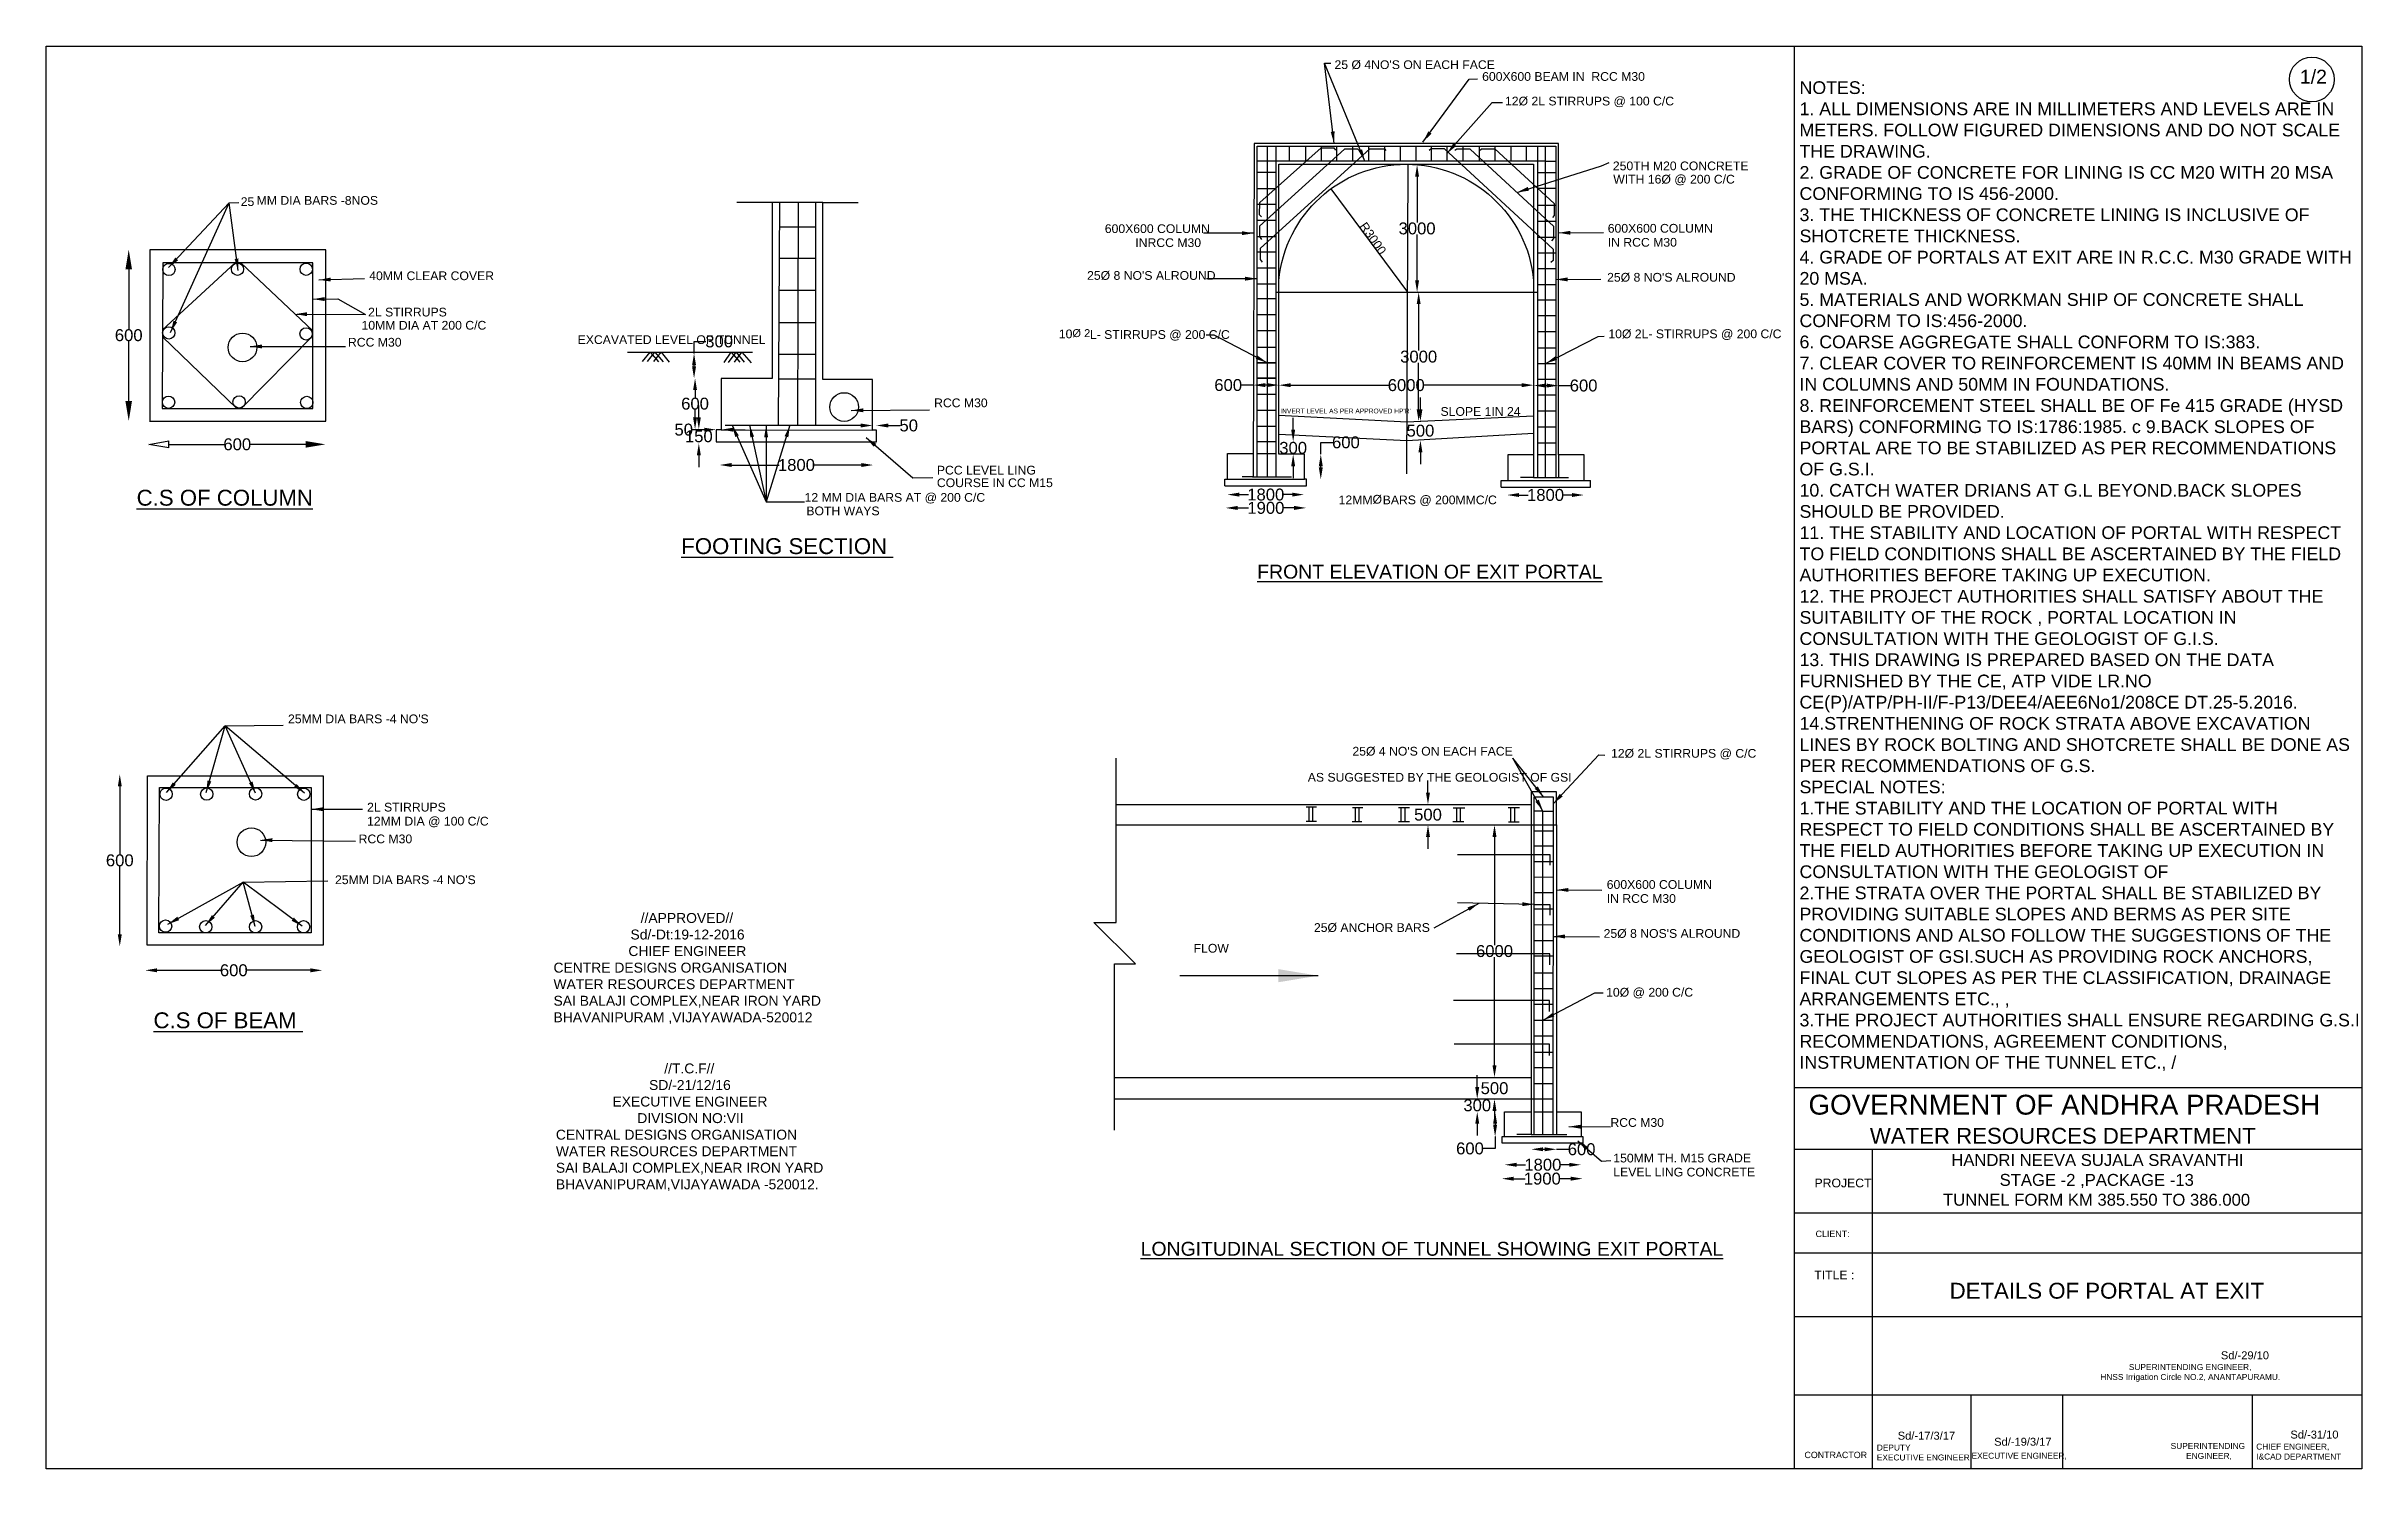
# Model space of a CAD drawing. Header units: millimetres. Extents: x 5124 to 3340331, y 2311 to 45925686.
# Drawn here: x 3334501 to 3340331, y 45922105 to 45925686 of the extents above; entities outside this region: 2.
import ezdxf

# ---------------------------------------------------------------- set-up
doc = ezdxf.new("R2010")
doc.units = ezdxf.units.MM
doc.header["$MEASUREMENT"] = 0
for name, color, linetype in [('DIMENSION', 7, 'Continuous'), ('DRAWING', 2, 'Continuous'), ('TEXT', 7, 'Continuous')]:
    doc.layers.add(name, color=color, linetype=linetype)
doc.styles.get("Standard").update_dxf_attribs({"font": 'arial.ttf', "height": 30})
doc.dimstyles.get("Standard").update_dxf_attribs({"dimtxt": 200, "dimasz": 110, "dimexe": 0.18, "dimexo": 0.0625, "dimgap": 0.09, "dimtad": 0, "dimtih": 1, "dimtoh": 1, "dimdec": 0, "dimzin": 0, "dimdsep": 46, "dimtxsty": 'Standard', "dimblk": 'OBLIQUE', "dimcen": 0.09, "dimse1": 1, "dimse2": 1, "dimadec": 0, "dimazin": 0, "dimtfac": 1, "dimtdec": 0, "dimtofl": 0, "dimtmove": 0, "dimatfit": 3, "dimfxl": 1, "dimtolj": 1, "dimtzin": 0, "dimarcsym": 0})

msp = doc.modelspace()

# ---------------------------------------------------------------- texts
at = {"layer": 'DIMENSION', "color": 0}
for s, height, p in [('PROJECT', 22, (3338953.3, 45922813.2)), ('CLIENT:', 16, (3338955.9, 45922688.1)), ('TITLE : ', 22, (3338952.7, 45922581.4)), ('CONTRACTOR', 16, (3338927.9, 45922131.6))]:
    msp.add_text(s, height=height, dxfattribs=at).set_placement(p)
at = {"layer": 'DIMENSION', "color": 0, "attachment_point": 1}
for s, insert, char_height, width in [('\\pi35.523;{\\H2.2727x;GOVERNMENT OF ANDHRA PRADESH } \\P\\pi190.09;{\\H1.8182x;WATER RESOURCES DEPARTMENT}', (3338902.5, 45923046.3), 22, 1350.157), ('\\pi224.59;HANDRI NEEVA SUJALA SRAVANTHI  \\P\\pi346.33;STAGE -2 ,PACKAGE -13 \\P\\pi203.83;TUNNEL FORM KM 385.550 TO 386.000', (3339073, 45922897), 30, 1177.976), ('DETAILS OF PORTAL AT EXIT', (3339293.5, 45922573), 40, 1397.745)]:
    msp.add_mtext(s, dxfattribs=dict(at, insert=insert, char_height=char_height, width=width))
at = {"layer": 'DRAWING', "color": 0}
for s, p in [('Sd/-29/10', (3339976.5, 45922380.4)), ('Sd/-17/3/17', (3339162.8, 45922178)), ('Sd/-19/3/17', (3339405.6, 45922162.8)), ('Sd/-31/10', (3340151.5, 45922180.9))]:
    msp.add_text(s, height=20, dxfattribs=at).set_placement(p)
at = {"layer": 'DRAWING', "color": 0, "attachment_point": 1}
for s, insert, char_height, width in [('NOTES:  \\P1. ALL DIMENSIONS ARE IN MILLIMETERS AND LEVELS ARE IN METERS. FOLLOW FIGURED DIMENSIONS AND DO NOT SCALE THE DRAWING. \\P2. GRADE OF CONCRETE FOR LINING IS CC M20 WITH 20 MSA CONFORMING TO IS 456-2000. \\P3. THE THICKNESS OF CONCRETE LINING IS INCLUSIVE OF SHOTCRETE THICKNESS. \\P4. GRADE OF PORTALS AT EXIT ARE IN R.C.C. M30 GRADE WITH 20 MSA. \\P5. MATERIALS AND WORKMAN SHIP OF CONCRETE SHALL CONFORM TO IS:456-2000.\\P6. COARSE AGGREGATE SHALL CONFORM TO IS:383. \\P7. CLEAR COVER TO REINFORCEMENT IS 40MM IN BEAMS AND IN COLUMNS AND 50MM IN FOUNDATIONS. \\P8. REINFORCEMENT STEEL SHALL BE OF Fe 415 GRADE (HYSD BARS) CONFORMING TO IS:1786:1985. c 9.BACK SLOPES OF PORTAL ARE TO BE STABILIZED AS PER RECOMMENDATIONS OF G.S.I.\\P10. CATCH WATER DRIANS AT G.L BEYOND.BACK SLOPES SHOULD BE PROVIDED. \\P11. THE STABILITY AND LOCATION OF PORTAL WITH RESPECT TO FIELD CONDITIONS SHALL BE ASCERTAINED BY THE FIELD AUTHORITIES BEFORE TAKING UP EXECUTION. \\P12. THE PROJECT AUTHORITIES SHALL SATISFY ABOUT THE SUITABILITY OF THE ROCK , PORTAL LOCATION IN CONSULTATION WITH THE GEOLOGIST OF G.I.S. \\P13. THIS DRAWING IS PREPARED BASED ON THE DATA FURNISHED BY THE CE, ATP VIDE LR.NO CE(P)/ATP/PH-II/F-P13/DEE4/AEE6No1/208CE DT.25-5.2016. \\P14.STRENTHENING OF ROCK STRATA ABOVE EXCAVATION LINES BY ROCK BOLTING AND SHOTCRETE SHALL BE DONE AS PER RECOMMENDATIONS OF G.S. \\PSPECIAL NOTES:  \\P1.THE STABILITY AND THE LOCATION OF PORTAL WITH RESPECT TO FIELD CONDITIONS SHALL BE ASCERTAINED BY THE FIELD AUTHORITIES BEFORE TAKING UP EXECUTION IN CONSULTATION WITH THE GEOLOGIST OF \\P2.THE STRATA OVER THE PORTAL SHALL BE STABILIZED BY PROVIDING SUITABLE SLOPES AND BERMS AS PER SITE CONDITIONS AND ALSO FOLLOW THE SUGGESTIONS OF THE GEOLOGIST OF GSI.SUCH AS PROVIDING ROCK ANCHORS, FINAL CUT SLOPES AS PER THE CLASSIFICATION, DRAINAGE ARRANGEMENTS ETC., , \\P3.THE PROJECT AUTHORITIES SHALL ENSURE REGARDING G.S.I RECOMMENDATIONS, AGREEMENT CONDITIONS, INSTRUMENTATION OF THE TUNNEL ETC., / ', (3338915.5, 45925597.5), 32, 1417.6), ('\\pi219.47;//APPROVED// \\P\\pi193.84;Sd/-Dt:19-12-2016 \\P\\pi188.56;CHIEF ENGINEER \\P\\pi0;CENTRE DESIGNS ORGANISATION WATER RESOURCES DEPARTMENT \\PSAI BALAJI COMPLEX,NEAR IRON YARD BHAVANIPURAM ,VIJAYAWADA-520012', (3335778.1, 45923503.8), 25, 671.839), ('\\pi272.87;//T.C.F// \\P\\pi234.61;SD/-21/12/16 \\P\\pi142.49;EXECUTIVE ENGINEER  \\P\\pi204.93;DIVISION NO:VII \\P\\pi0;CENTRAL DESIGNS ORGANISATION  WATER RESOURCES DEPARTMENT  SAI BALAJI COMPLEX,NEAR IRON YARD BHAVANIPURAM,VIJAYAWADA -520012.', (3335784.1, 45923125), 25, 671.839), ('\\pi95.332;SUPERINTENDING ENGINEER, \\P\\pi23.478;HNSS Irrigation Circle NO.2, ANANTAPURAMU.', (3339649.4, 45922368.4), 15, 496.403), ('DEPUTY \\PEXECUTIVE ENGINEER ', (3339110.1, 45922165.7), 15, 233.929), ('\\pi0.54567;SUPERINTENDING\\P\\pi33.528; ENGINEER, ', (3339849.5, 45922169.7), 15, 186.289), ('CHIEF ENGINEER, \\PI&CAD DEPARTMENT', (3340065.5, 45922168.1), 15, 213.956), ('EXECUTIVE ENGINEER, ', (3339348.6, 45922145), 15, 238.155)]:
    msp.add_mtext(s, dxfattribs=dict(at, insert=insert, char_height=char_height, width=width))
at = {"layer": 'TEXT', "color": 0}
for s, height, p in [("25 Ø 4NO'S ON EACH FACE", 22, (3337744.6, 45925628.3)), ('600X600 BEAM IN  RCC M30', 22, (3338116.3, 45925598.6)), ('1/2', 35, (3340175.5, 45925591.5)), ('12Ø 2L STIRRUPS @ 100 C/C', 22, (3338173.9, 45925536.7)), ('WITH 16Ø @ 200 C/C', 22, (3338446.5, 45925340)), ('250TH M20 CONCRETE', 22, (3338445.5, 45925373.5)), ('25', 22, (3334990.5, 45925283.5)), (' MM DIA BARS -8NOS', 22, (3335022.1, 45925286.6)), ('600X600 COLUMN', 22, (3337166.2, 45925215.5)), ('         INRCC M30', 22, (3337166.2, 45925180.2)), ('600X600 COLUMN', 22, (3338432.6, 45925216.4)), ('IN RCC M30', 22, (3338432.6, 45925181.1)), ('40MM CLEAR COVER', 22, (3335314.1, 45925096.9)), ("25Ø 8 NO'S ALROUND", 22, (3337121.6, 45925097.7)), ("25Ø 8 NO'S ALROUND", 22, (3338431, 45925093.1)), ('2L STIRRUPS', 22, (3335311.3, 45925005.5)), ('10MM DIA AT 200 C/C', 22, (3335294.7, 45924972.3)), ('EXCAVATED LEVEL OF TUNNEL', 22, (3335838.9, 45924936.1)), ('10', 22, (3337050.5, 45924950.6)), ('Ø 2', 20, (3337084.6, 45924953.5)), ('L- STIRRUPS @ 200 C/C', 22, (3337128.7, 45924949)), ('10Ø 2L- STIRRUPS @ 200 C/C', 22, (3338434.2, 45924950.7)), ('RCC M30', 22, (3335260.6, 45924929.6)), ('RCC M30', 22, (3336736.4, 45924777)), ('SLOPE 1IN 24', 22, (3338011.6, 45924755.3)), ("INVERT LEVEL AS PER APPROVED HP'R'", 12, (3337608, 45924761.5)), ('PCC LEVEL LING', 22, (3336743.4, 45924607.6)), ('%%UC.S OF COLUMN', 40, (3334728.4, 45924529.2)), ('12 MM DIA BARS AT @ 200 C/C', 22, (3336410.3, 45924539)), ('COURSE IN CC M15', 22, (3336743.4, 45924575.9)), ('12MM   BARS @ 200MMC/C', 22, (3337755, 45924532.7)), ('Ø', 22, (3337840.4, 45924534.3)), ('BOTH WAYS', 22, (3336414.8, 45924505)), ('%%UFOOTING SECTION ', 40, (3336099.7, 45924407.3)), ('%%UFRONT ELEVATION OF EXIT PORTAL', 35, (3337550, 45924345.5)), ("25MM DIA BARS -4 NO'S", 22, (3335109.6, 45923981.5)), ("25Ø 4 NO'S ON EACH FACE", 22, (3337789.7, 45923900.1)), ('12Ø 2L STIRRUPS @ C/C', 22, (3338440.9, 45923894.7)), ('AS SUGGESTED BY THE GEOLOGIST OF GSI', 22, (3337677.3, 45923834.4)), ('2L STIRRUPS ', 22, (3335308.7, 45923759.3)), ('12MM DIA @ 100 C/C', 22, (3335308.7, 45923724)), ('RCC M30', 22, (3335287.4, 45923679.3)), ("25MM DIA BARS -4 NO'S", 22, (3335227.9, 45923576.5)), ('600X600 COLUMN', 22, (3338430.1, 45923564.6)), ('IN RCC M30', 22, (3338430.1, 45923529.3)), ('25Ø ANCHOR BARS', 22, (3337692.8, 45923456.2)), ("25Ø 8 NOS'S ALROUND", 22, (3338422.2, 45923441.3)), ('FLOW', 22, (3337389.9, 45923404.1)), ('10Ø @ 200 C/C', 22, (3338428.5, 45923293.3)), ('%%UC.S OF BEAM ', 40, (3334770.9, 45923213.7)), ('RCC M30', 22, (3338439.3, 45922965.4)), ('150MM TH. M15 GRADE', 22, (3338446.6, 45922875.9)), ('LEVEL LING CONCRETE', 22, (3338446.6, 45922840.6)), ('%%ULONGITUDINAL SECTION OF TUNNEL SHOWING EXIT PORTAL', 35, (3337256.5, 45922641))]:
    msp.add_text(s, height=height, dxfattribs=at).set_placement(p)
msp.add_text('R3000', height=22, rotation=305.05324, dxfattribs=at).set_placement((3337806.5, 45925232.9))

# ---------------------------------------------------------------- blocks, each defined once
blk = doc.blocks.new('_ClosedBlank')
at = {"color": 0, "linetype": 'ByBlock', "lineweight": -2}
for p, q in [((-1, 0.17), (0, 0)), ((-1, 0.17), (-1, -0.17)), ((0, 0), (-1, -0.17))]:
    blk.add_line(p, q, dxfattribs=at)
blk = doc.blocks.new('*D43')
at = {"layer": 'Defpoints', "color": 0}
for p in [(3334759.5, 45924683), (3335204, 45924683.5), (3335204, 45924682)]:
    blk.add_point(p, dxfattribs=at)
at = {"layer": 'DIMENSION', "color": 0, "lineweight": -2}
for p, q in [((3334809.5, 45924683.5), (3334948.5, 45924683.5)), ((3335154, 45924683.5), (3335015, 45924683.5))]:
    blk.add_line(p, q, dxfattribs=at)
at = {"layer": 'DIMENSION', "color": 0}
blk.add_solid([(3335154, 45924691.8), (3335154, 45924675.2), (3335204, 45924683.5)], dxfattribs=at)
at = {"layer": 'DIMENSION', "color": 0, "lineweight": -2, "xscale": 50, "yscale": 50, "zscale": 50, "rotation": 180}
blk.add_blockref('_ClosedBlank', (3334759.5, 45924683.5), dxfattribs=at)
at = {"layer": 'DIMENSION', "color": 0, "insert": (3334981.8, 45924683.5), "char_height": 30, "attachment_point": 5}
blk.add_mtext('\\A1;600', dxfattribs=at)
blk = doc.blocks.new('*D45')
at = {"layer": 'Defpoints', "color": 0}
for p in [(3334694.5, 45925174), (3334708.5, 45925174), (3334689, 45924742.5)]:
    blk.add_point(p, dxfattribs=at)
at = {"layer": 'DIMENSION', "color": 0, "lineweight": -2}
for p, q in [((3334708.5, 45925124), (3334708.5, 45924973.7)), ((3334708.5, 45924792.5), (3334708.5, 45924942.8))]:
    blk.add_line(p, q, dxfattribs=at)
at = {"layer": 'DIMENSION', "color": 0}
for points in [[(3334700.2, 45925124), (3334716.8, 45925124), (3334708.5, 45925174)], [(3334700.2, 45924792.5), (3334716.8, 45924792.5), (3334708.5, 45924742.5)]]:
    blk.add_solid(points, dxfattribs=at)
at = {"layer": 'DIMENSION', "color": 0, "insert": (3334708.5, 45924958.2), "char_height": 30, "attachment_point": 5}
blk.add_mtext('\\A1;600', dxfattribs=at)
blk = doc.blocks.new('*D46')
at = {"layer": 'Defpoints', "color": 0}
for p in [(3336132, 45924912.5), (3336142.5, 45924912.5), (3336139.5, 45924850)]:
    blk.add_point(p, dxfattribs=at)
at = {"layer": 'DIMENSION', "color": 0, "lineweight": -2}
for p, q in [((3336132, 45924912.5), (3336132, 45924942.5)), ((3336132, 45924942.5), (3336162, 45924942.5)), ((3336132, 45924880), (3336132, 45924882.5))]:
    blk.add_line(p, q, dxfattribs=at)
at = {"layer": 'DIMENSION', "color": 0}
for points in [[(3336127, 45924882.5), (3336137, 45924882.5), (3336132, 45924912.5)], [(3336127, 45924880), (3336137, 45924880), (3336132, 45924850)]]:
    blk.add_solid(points, dxfattribs=at)
at = {"layer": 'DIMENSION', "color": 0, "insert": (3336195.169809, 45924942.5), "char_height": 30, "attachment_point": 5}
blk.add_mtext('\\A1;300', dxfattribs=at)
blk = doc.blocks.new('*D47')
at = {"layer": 'Defpoints', "color": 0}
for p in [(3336139.5, 45924850), (3336134.5, 45924721.5), (3336141, 45924721.5)]:
    blk.add_point(p, dxfattribs=at)
at = {"layer": 'DIMENSION', "color": 0, "lineweight": -2}
for p, q in [((3336134.5, 45924820), (3336134.5, 45924801.2)), ((3336134.5, 45924751.5), (3336134.5, 45924770.3))]:
    blk.add_line(p, q, dxfattribs=at)
at = {"layer": 'DIMENSION', "color": 0}
for points in [[(3336129.5, 45924820), (3336139.5, 45924820), (3336134.5, 45924850)], [(3336129.5, 45924751.5), (3336139.5, 45924751.5), (3336134.5, 45924721.5)]]:
    blk.add_solid(points, dxfattribs=at)
at = {"layer": 'DIMENSION', "color": 0, "insert": (3336134.5, 45924785.8), "char_height": 30, "attachment_point": 5}
blk.add_mtext('\\A1;600', dxfattribs=at)
blk = doc.blocks.new('*D48')
at = {"layer": 'Defpoints', "color": 0}
for p in [(3336141, 45924721.5), (3336140, 45924686), (3336144, 45924686)]:
    blk.add_point(p, dxfattribs=at)
at = {"layer": 'DIMENSION', "color": 0, "lineweight": -2}
for p, q in [((3336144, 45924751.5), (3336144, 45924781.5)), ((3336144, 45924656), (3336144, 45924626))]:
    blk.add_line(p, q, dxfattribs=at)
at = {"layer": 'DIMENSION', "color": 0}
for points in [[(3336139, 45924751.5), (3336149, 45924751.5), (3336144, 45924721.5)], [(3336139, 45924656), (3336149, 45924656), (3336144, 45924686)]]:
    blk.add_solid(points, dxfattribs=at)
at = {"layer": 'DIMENSION', "color": 0, "insert": (3336144, 45924703.75), "char_height": 30, "attachment_point": 5}
blk.add_mtext('\\A1;150', dxfattribs=at)
blk = doc.blocks.new('*D49')
at = {"layer": 'Defpoints', "color": 0}
for p in [(3336187.5, 45924720.5), (3336187.5, 45924720.5), (3336200.5, 45924720.5)]:
    blk.add_point(p, dxfattribs=at)
at = {"layer": 'DIMENSION', "color": 0, "lineweight": -2}
for p, q in [((3336157.5, 45924720.5), (3336127.5, 45924720.5)), ((3336230.5, 45924720.5), (3336260.5, 45924720.5))]:
    blk.add_line(p, q, dxfattribs=at)
at = {"layer": 'DIMENSION', "color": 0}
for points in [[(3336157.5, 45924725.5), (3336157.5, 45924715.5), (3336187.5, 45924720.5)], [(3336230.5, 45924725.5), (3336230.5, 45924715.5), (3336200.5, 45924720.5)]]:
    blk.add_solid(points, dxfattribs=at)
at = {"layer": 'DIMENSION', "color": 0, "insert": (3336106, 45924720.5), "char_height": 30, "attachment_point": 5}
blk.add_mtext('\\A1;50', dxfattribs=at)
blk = doc.blocks.new('*D50')
at = {"layer": 'Defpoints', "color": 0}
for p in [(3336196.5, 45924632.5), (3336583, 45924631.5), (3336583, 45924631.5)]:
    blk.add_point(p, dxfattribs=at)
at = {"layer": 'DIMENSION', "color": 0, "lineweight": -2}
for p, q in [((3336226.5, 45924631.5), (3336346.3, 45924631.5)), ((3336553, 45924631.5), (3336433.2, 45924631.5))]:
    blk.add_line(p, q, dxfattribs=at)
at = {"layer": 'DIMENSION', "color": 0}
for points in [[(3336226.5, 45924636.5), (3336226.5, 45924626.5), (3336196.5, 45924631.5)], [(3336553, 45924636.5), (3336553, 45924626.5), (3336583, 45924631.5)]]:
    blk.add_solid(points, dxfattribs=at)
at = {"layer": 'DIMENSION', "color": 0, "insert": (3336389.8, 45924631.5), "char_height": 30, "attachment_point": 5}
blk.add_mtext('\\A1;1800', dxfattribs=at)
blk = doc.blocks.new('*D51')
at = {"layer": 'Defpoints', "color": 0}
for p in [(3336581.5, 45924719.5), (3336591, 45924731), (3336591, 45924719.5)]:
    blk.add_point(p, dxfattribs=at)
at = {"layer": 'DIMENSION', "color": 0, "lineweight": -2}
for p, q in [((3336551.5, 45924731), (3336521.5, 45924731)), ((3336621, 45924731), (3336651, 45924731))]:
    blk.add_line(p, q, dxfattribs=at)
at = {"layer": 'DIMENSION', "color": 0}
for points in [[(3336551.5, 45924736), (3336551.5, 45924726), (3336581.5, 45924731)], [(3336621, 45924736), (3336621, 45924726), (3336591, 45924731)]]:
    blk.add_solid(points, dxfattribs=at)
at = {"layer": 'DIMENSION', "color": 0, "insert": (3336672.52588, 45924731), "char_height": 30, "attachment_point": 5}
blk.add_mtext('\\A1;50', dxfattribs=at)
blk = doc.blocks.new('*D52')
at = {"layer": 'Defpoints', "color": 0}
for p in [(3337953.8, 45925387.3), (3337952.5, 45925066.5), (3337953.8, 45925066.5)]:
    blk.add_point(p, dxfattribs=at)
at = {"layer": 'DIMENSION', "color": 0, "lineweight": -2}
for p, q in [((3337952.5, 45925357.3), (3337952.5, 45925242.3)), ((3337952.5, 45925096.5), (3337952.5, 45925211.5))]:
    blk.add_line(p, q, dxfattribs=at)
at = {"layer": 'DIMENSION', "color": 0}
for points in [[(3337947.5, 45925357.3), (3337957.5, 45925357.3), (3337952.5, 45925387.3)], [(3337947.5, 45925096.5), (3337957.5, 45925096.5), (3337952.5, 45925066.5)]]:
    blk.add_solid(points, dxfattribs=at)
at = {"layer": 'DIMENSION', "color": 0, "insert": (3337952.5, 45925226.9), "char_height": 30, "attachment_point": 5}
blk.add_mtext('\\A1;3000', dxfattribs=at)
blk = doc.blocks.new('*D53')
at = {"layer": 'Defpoints', "color": 0}
for p in [(3337952.5, 45925066.5), (3337954.2, 45924741.8), (3337956.5, 45924741.8)]:
    blk.add_point(p, dxfattribs=at)
at = {"layer": 'DIMENSION', "color": 0, "lineweight": -2}
for p, q in [((3337956.5, 45925036.5), (3337956.5, 45924919.6)), ((3337956.5, 45924771.8), (3337956.5, 45924888.7))]:
    blk.add_line(p, q, dxfattribs=at)
at = {"layer": 'DIMENSION', "color": 0}
for points in [[(3337951.5, 45925036.5), (3337961.5, 45925036.5), (3337956.5, 45925066.5)], [(3337951.5, 45924771.8), (3337961.5, 45924771.8), (3337956.5, 45924741.8)]]:
    blk.add_solid(points, dxfattribs=at)
at = {"layer": 'DIMENSION', "color": 0, "insert": (3337956.5, 45924904.2), "char_height": 30, "attachment_point": 5}
blk.add_mtext('\\A1;3000', dxfattribs=at)
blk = doc.blocks.new('*D54')
at = {"layer": 'Defpoints', "color": 0}
for p in [(3337956.5, 45924741.8), (3337956.6, 45924693.8), (3337961, 45924693.8)]:
    blk.add_point(p, dxfattribs=at)
at = {"layer": 'DIMENSION', "color": 0, "lineweight": -2}
for p, q in [((3337961, 45924771.8), (3337961, 45924801.8)), ((3337961, 45924663.8), (3337961, 45924633.8))]:
    blk.add_line(p, q, dxfattribs=at)
at = {"layer": 'DIMENSION', "color": 0}
for points in [[(3337956, 45924771.8), (3337966, 45924771.8), (3337961, 45924741.8)], [(3337956, 45924663.8), (3337966, 45924663.8), (3337961, 45924693.8)]]:
    blk.add_solid(points, dxfattribs=at)
at = {"layer": 'DIMENSION', "color": 0, "insert": (3337961, 45924717.8), "char_height": 30, "attachment_point": 5}
blk.add_mtext('\\A1;500', dxfattribs=at)
blk = doc.blocks.new('*D55')
at = {"layer": 'Defpoints', "color": 0}
for p in [(3337604.5, 45924832.5), (3338246, 45924832.5), (3338246, 45924832.5)]:
    blk.add_point(p, dxfattribs=at)
at = {"layer": 'DIMENSION', "color": 0, "lineweight": -2}
for p, q in [((3337634.5, 45924832.5), (3337880.3, 45924832.5)), ((3338216, 45924832.5), (3337970.2, 45924832.5))]:
    blk.add_line(p, q, dxfattribs=at)
at = {"layer": 'DIMENSION', "color": 0}
for points in [[(3337634.5, 45924837.5), (3337634.5, 45924827.5), (3337604.5, 45924832.5)], [(3338216, 45924837.5), (3338216, 45924827.5), (3338246, 45924832.5)]]:
    blk.add_solid(points, dxfattribs=at)
at = {"layer": 'DIMENSION', "color": 0, "insert": (3337925.2, 45924832.5), "char_height": 30, "attachment_point": 5}
blk.add_mtext('\\A1;6000', dxfattribs=at)
blk = doc.blocks.new('*D56')
at = {"layer": 'Defpoints', "color": 0}
for p in [(3338246, 45924832.5), (3338308.5, 45924831.5), (3338308.5, 45924831)]:
    blk.add_point(p, dxfattribs=at)
at = {"layer": 'DIMENSION', "color": 0, "lineweight": -2}
for p, q in [((3338276, 45924831.5), (3338278.5, 45924831.5)), ((3338308.5, 45924831.5), (3338338.5, 45924831.5))]:
    blk.add_line(p, q, dxfattribs=at)
at = {"layer": 'DIMENSION', "color": 0}
for points in [[(3338276, 45924836.5), (3338276, 45924826.5), (3338246, 45924831.5)], [(3338278.5, 45924836.5), (3338278.5, 45924826.5), (3338308.5, 45924831.5)]]:
    blk.add_solid(points, dxfattribs=at)
at = {"layer": 'DIMENSION', "color": 0, "insert": (3338371.8, 45924831.5), "char_height": 30, "attachment_point": 5}
blk.add_mtext('\\A1;600', dxfattribs=at)
blk = doc.blocks.new('*D57')
at = {"layer": 'Defpoints', "color": 0}
for p in [(3338179.5, 45924556), (3338372.5, 45924556), (3338372.5, 45924556)]:
    blk.add_point(p, dxfattribs=at)
at = {"layer": 'DIMENSION', "color": 0, "lineweight": -2}
for p, q in [((3338209.5, 45924556), (3338232.6, 45924556)), ((3338342.5, 45924556), (3338319.4, 45924556))]:
    blk.add_line(p, q, dxfattribs=at)
at = {"layer": 'DIMENSION', "color": 0}
for points in [[(3338209.5, 45924561), (3338209.5, 45924551), (3338179.5, 45924556)], [(3338342.5, 45924561), (3338342.5, 45924551), (3338372.5, 45924556)]]:
    blk.add_solid(points, dxfattribs=at)
at = {"layer": 'DIMENSION', "color": 0, "insert": (3338276, 45924556), "char_height": 30, "attachment_point": 5}
blk.add_mtext('\\A1;1800', dxfattribs=at)
blk = doc.blocks.new('*D58')
at = {"layer": 'Defpoints', "color": 0}
for p in [(3337470.5, 45924526.5), (3337470.5, 45924523.5), (3337673, 45924524.5)]:
    blk.add_point(p, dxfattribs=at)
at = {"layer": 'DIMENSION', "color": 0, "lineweight": -2}
for p, q in [((3337500.5, 45924523.5), (3337528.3, 45924523.5)), ((3337643, 45924523.5), (3337615.2, 45924523.5))]:
    blk.add_line(p, q, dxfattribs=at)
at = {"layer": 'DIMENSION', "color": 0}
for points in [[(3337500.5, 45924528.5), (3337500.5, 45924518.5), (3337470.5, 45924523.5)], [(3337643, 45924528.5), (3337643, 45924518.5), (3337673, 45924523.5)]]:
    blk.add_solid(points, dxfattribs=at)
at = {"layer": 'DIMENSION', "color": 0, "insert": (3337571.8, 45924523.5), "char_height": 30, "attachment_point": 5}
blk.add_mtext('\\A1;1900', dxfattribs=at)
blk = doc.blocks.new('*D59')
at = {"layer": 'Defpoints', "color": 0}
for p in [(3337475, 45924561), (3337668, 45924561), (3337668, 45924557)]:
    blk.add_point(p, dxfattribs=at)
at = {"layer": 'DIMENSION', "color": 0, "lineweight": -2}
for p, q in [((3337505, 45924557), (3337528.1, 45924557)), ((3337638, 45924557), (3337614.9, 45924557))]:
    blk.add_line(p, q, dxfattribs=at)
at = {"layer": 'DIMENSION', "color": 0}
for points in [[(3337505, 45924562), (3337505, 45924552), (3337475, 45924557)], [(3337638, 45924562), (3337638, 45924552), (3337668, 45924557)]]:
    blk.add_solid(points, dxfattribs=at)
at = {"layer": 'DIMENSION', "color": 0, "insert": (3337571.5, 45924557), "char_height": 30, "attachment_point": 5}
blk.add_mtext('\\A1;1800', dxfattribs=at)
blk = doc.blocks.new('*D60')
at = {"layer": 'Defpoints', "color": 0}
for p in [(3337669, 45924658.5), (3337710, 45924658.5), (3337669, 45924595.5)]:
    blk.add_point(p, dxfattribs=at)
at = {"layer": 'DIMENSION', "color": 0, "lineweight": -2}
for p, q in [((3337710, 45924658.5), (3337710, 45924688.5)), ((3337710, 45924688.5), (3337740, 45924688.5)), ((3337710, 45924625.5), (3337710, 45924628.5))]:
    blk.add_line(p, q, dxfattribs=at)
at = {"layer": 'DIMENSION', "color": 0}
for points in [[(3337705, 45924628.5), (3337715, 45924628.5), (3337710, 45924658.5)], [(3337705, 45924625.5), (3337715, 45924625.5), (3337710, 45924595.5)]]:
    blk.add_solid(points, dxfattribs=at)
at = {"layer": 'DIMENSION', "color": 0, "insert": (3337773.3, 45924688.5), "char_height": 30, "attachment_point": 5}
blk.add_mtext('\\A1;600', dxfattribs=at)
blk = doc.blocks.new('*D61')
at = {"layer": 'Defpoints', "color": 0}
for p in [(3337604.5, 45924690.5), (3337640.5, 45924690.5), (3337604.5, 45924658.5)]:
    blk.add_point(p, dxfattribs=at)
at = {"layer": 'DIMENSION', "color": 0, "lineweight": -2}
for p, q in [((3337640.5, 45924720.5), (3337640.5, 45924750.5)), ((3337640.5, 45924628.5), (3337640.5, 45924598.5))]:
    blk.add_line(p, q, dxfattribs=at)
at = {"layer": 'DIMENSION', "color": 0}
for points in [[(3337635.5, 45924720.5), (3337645.5, 45924720.5), (3337640.5, 45924690.5)], [(3337635.5, 45924628.5), (3337645.5, 45924628.5), (3337640.5, 45924658.5)]]:
    blk.add_solid(points, dxfattribs=at)
at = {"layer": 'DIMENSION', "color": 0, "insert": (3337640.5, 45924674.5), "char_height": 30, "attachment_point": 5}
blk.add_mtext('\\A1;300', dxfattribs=at)
blk = doc.blocks.new('*D62')
at = {"layer": 'Defpoints', "color": 0}
for p in [(3337540.2, 45924832.7), (3337540.2, 45924832.7), (3337604.5, 45924832.5)]:
    blk.add_point(p, dxfattribs=at)
at = {"layer": 'DIMENSION', "color": 0, "lineweight": -2}
for p, q in [((3337540.2, 45924832.7), (3337510.2, 45924832.7)), ((3337574.5, 45924832.7), (3337570.2, 45924832.7))]:
    blk.add_line(p, q, dxfattribs=at)
at = {"layer": 'DIMENSION', "color": 0}
for points in [[(3337570.2, 45924837.7), (3337570.2, 45924827.7), (3337540.2, 45924832.7)], [(3337574.5, 45924837.7), (3337574.5, 45924827.7), (3337604.5, 45924832.7)]]:
    blk.add_solid(points, dxfattribs=at)
at = {"layer": 'DIMENSION', "color": 0, "insert": (3337476.9, 45924832.7), "char_height": 30, "attachment_point": 5}
blk.add_mtext('\\A1;600', dxfattribs=at)
blk = doc.blocks.new('*D63')
at = {"layer": 'Defpoints', "color": 0}
for p in [(3337980, 45923777), (3337980, 45923725.5), (3337980, 45923725.5)]:
    blk.add_point(p, dxfattribs=at)
at = {"layer": 'DIMENSION', "color": 0, "lineweight": -2}
for p, q in [((3337980, 45923807), (3337980, 45923837)), ((3337980, 45923695.5), (3337980, 45923665.5))]:
    blk.add_line(p, q, dxfattribs=at)
at = {"layer": 'DIMENSION', "color": 0}
for points in [[(3337975, 45923807), (3337985, 45923807), (3337980, 45923777)], [(3337975, 45923695.5), (3337985, 45923695.5), (3337980, 45923725.5)]]:
    blk.add_solid(points, dxfattribs=at)
at = {"layer": 'DIMENSION', "color": 0, "insert": (3337980, 45923751.25), "char_height": 30, "attachment_point": 5}
blk.add_mtext('\\A1;500', dxfattribs=at)
blk = doc.blocks.new('*D64')
at = {"layer": 'Defpoints', "color": 0}
for p in [(3338146.5, 45923725.5), (3338146.5, 45923090), (3338147.5, 45923090)]:
    blk.add_point(p, dxfattribs=at)
at = {"layer": 'DIMENSION', "color": 0, "lineweight": -2}
for p, q in [((3338147.5, 45923695.5), (3338147.5, 45923423.2)), ((3338147.5, 45923120), (3338147.5, 45923392.3))]:
    blk.add_line(p, q, dxfattribs=at)
at = {"layer": 'DIMENSION', "color": 0}
for points in [[(3338142.5, 45923695.5), (3338152.5, 45923695.5), (3338147.5, 45923725.5)], [(3338142.5, 45923120), (3338152.5, 45923120), (3338147.5, 45923090)]]:
    blk.add_solid(points, dxfattribs=at)
at = {"layer": 'DIMENSION', "color": 0, "insert": (3338147.5, 45923407.8), "char_height": 30, "attachment_point": 5}
blk.add_mtext('\\A1;6000', dxfattribs=at)
blk = doc.blocks.new('*D65')
at = {"layer": 'Defpoints', "color": 0}
for p in [(3338147.5, 45923090), (3338147.5, 45923035.5), (3338147.5, 45923035.5)]:
    blk.add_point(p, dxfattribs=at)
at = {"layer": 'DIMENSION', "color": 0, "lineweight": -2}
for p, q in [((3338147.5, 45923120), (3338147.5, 45923150)), ((3338147.5, 45923005.5), (3338147.5, 45922975.5))]:
    blk.add_line(p, q, dxfattribs=at)
at = {"layer": 'DIMENSION', "color": 0}
for points in [[(3338142.5, 45923120), (3338152.5, 45923120), (3338147.5, 45923090)], [(3338142.5, 45923005.5), (3338152.5, 45923005.5), (3338147.5, 45923035.5)]]:
    blk.add_solid(points, dxfattribs=at)
at = {"layer": 'DIMENSION', "color": 0, "insert": (3338147.5, 45923062.7), "char_height": 30, "attachment_point": 5}
blk.add_mtext('\\A1;500', dxfattribs=at)
blk = doc.blocks.new('*D66')
at = {"layer": 'Defpoints', "color": 0}
for p in [(3338172.5, 45923003.5), (3338149, 45922941), (3338172.5, 45922941)]:
    blk.add_point(p, dxfattribs=at)
at = {"layer": 'DIMENSION', "color": 0, "lineweight": -2}
for p, q in [((3338149, 45922973.5), (3338149, 45922971)), ((3338149, 45922941), (3338149, 45922911)), ((3338149, 45922911), (3338119, 45922911))]:
    blk.add_line(p, q, dxfattribs=at)
at = {"layer": 'DIMENSION', "color": 0}
for points in [[(3338144, 45922973.5), (3338154, 45922973.5), (3338149, 45923003.5)], [(3338144, 45922971), (3338154, 45922971), (3338149, 45922941)]]:
    blk.add_solid(points, dxfattribs=at)
at = {"layer": 'DIMENSION', "color": 0, "insert": (3338085.7, 45922911), "char_height": 30, "attachment_point": 5}
blk.add_mtext('\\A1;600', dxfattribs=at)
blk = doc.blocks.new('*D67')
at = {"layer": 'Defpoints', "color": 0}
for p in [(3338147.5, 45923035.5), (3338104, 45923003.5), (3338149, 45923003.5)]:
    blk.add_point(p, dxfattribs=at)
at = {"layer": 'DIMENSION', "color": 0, "lineweight": -2}
for p, q in [((3338104, 45923065.5), (3338104, 45923095.5)), ((3338104, 45922973.5), (3338104, 45922943.5))]:
    blk.add_line(p, q, dxfattribs=at)
at = {"layer": 'DIMENSION', "color": 0}
for points in [[(3338099, 45923065.5), (3338109, 45923065.5), (3338104, 45923035.5)], [(3338099, 45922973.5), (3338109, 45922973.5), (3338104, 45923003.5)]]:
    blk.add_solid(points, dxfattribs=at)
at = {"layer": 'DIMENSION', "color": 0, "insert": (3338104, 45923019.5), "char_height": 30, "attachment_point": 5}
blk.add_mtext('\\A1;300', dxfattribs=at)
blk = doc.blocks.new('*D68')
at = {"layer": 'Defpoints', "color": 0}
for p in [(3338240, 45922946), (3338303.5, 45922946), (3338303.5, 45922909)]:
    blk.add_point(p, dxfattribs=at)
at = {"layer": 'DIMENSION', "color": 0, "lineweight": -2}
for p, q in [((3338270, 45922909), (3338273.5, 45922909)), ((3338303.5, 45922909), (3338333.5, 45922909))]:
    blk.add_line(p, q, dxfattribs=at)
at = {"layer": 'DIMENSION', "color": 0}
for points in [[(3338270, 45922914), (3338270, 45922904), (3338240, 45922909)], [(3338273.5, 45922914), (3338273.5, 45922904), (3338303.5, 45922909)]]:
    blk.add_solid(points, dxfattribs=at)
at = {"layer": 'DIMENSION', "color": 0, "insert": (3338366.8, 45922909), "char_height": 30, "attachment_point": 5}
blk.add_mtext('\\A1;600', dxfattribs=at)
blk = doc.blocks.new('*D69')
at = {"layer": 'Defpoints', "color": 0}
for p in [(3338173, 45922873), (3338173, 45922870), (3338365.5, 45922871)]:
    blk.add_point(p, dxfattribs=at)
at = {"layer": 'DIMENSION', "color": 0, "lineweight": -2}
for p, q in [((3338203, 45922870), (3338225.8, 45922870)), ((3338335.5, 45922870), (3338312.7, 45922870))]:
    blk.add_line(p, q, dxfattribs=at)
at = {"layer": 'DIMENSION', "color": 0}
for points in [[(3338203, 45922875), (3338203, 45922865), (3338173, 45922870)], [(3338335.5, 45922875), (3338335.5, 45922865), (3338365.5, 45922870)]]:
    blk.add_solid(points, dxfattribs=at)
at = {"layer": 'DIMENSION', "color": 0, "insert": (3338269.2, 45922870), "char_height": 30, "attachment_point": 5}
blk.add_mtext('\\A1;1800', dxfattribs=at)
blk = doc.blocks.new('*D70')
at = {"layer": 'Defpoints', "color": 0}
for p in [(3338166, 45922837), (3338166, 45922835), (3338369.5, 45922835)]:
    blk.add_point(p, dxfattribs=at)
at = {"layer": 'DIMENSION', "color": 0, "lineweight": -2}
for p, q in [((3338196, 45922835), (3338224.3, 45922835)), ((3338339.5, 45922835), (3338311.2, 45922835))]:
    blk.add_line(p, q, dxfattribs=at)
at = {"layer": 'DIMENSION', "color": 0}
for points in [[(3338196, 45922840), (3338196, 45922830), (3338166, 45922835)], [(3338339.5, 45922840), (3338339.5, 45922830), (3338369.5, 45922835)]]:
    blk.add_solid(points, dxfattribs=at)
at = {"layer": 'DIMENSION', "color": 0, "insert": (3338267.8, 45922835), "char_height": 30, "attachment_point": 5}
blk.add_mtext('\\A1;1900', dxfattribs=at)
blk = doc.blocks.new('*D71')
at = {"layer": 'Defpoints', "color": 0}
for p in [(3334750, 45923359.5), (3334750, 45923359.5), (3335196, 45923362.5)]:
    blk.add_point(p, dxfattribs=at)
at = {"layer": 'DIMENSION', "color": 0, "lineweight": -2}
for p, q in [((3334780, 45923359.5), (3334939.7, 45923359.5)), ((3335166, 45923359.5), (3335006.3, 45923359.5))]:
    blk.add_line(p, q, dxfattribs=at)
at = {"layer": 'DIMENSION', "color": 0}
for points in [[(3334780, 45923364.5), (3334780, 45923354.5), (3334750, 45923359.5)], [(3335166, 45923364.5), (3335166, 45923354.5), (3335196, 45923359.5)]]:
    blk.add_solid(points, dxfattribs=at)
at = {"layer": 'DIMENSION', "color": 0, "insert": (3334973, 45923359.5), "char_height": 30, "attachment_point": 5}
blk.add_mtext('\\A1;600', dxfattribs=at)
blk = doc.blocks.new('*D72')
at = {"layer": 'Defpoints', "color": 0}
for p in [(3334684.5, 45923852.5), (3334686, 45923852.5), (3334681.5, 45923420)]:
    blk.add_point(p, dxfattribs=at)
at = {"layer": 'DIMENSION', "color": 0, "lineweight": -2}
for p, q in [((3334686, 45923822.5), (3334686, 45923651.7)), ((3334686, 45923450), (3334686, 45923620.8))]:
    blk.add_line(p, q, dxfattribs=at)
at = {"layer": 'DIMENSION', "color": 0}
for points in [[(3334681, 45923822.5), (3334691, 45923822.5), (3334686, 45923852.5)], [(3334681, 45923450), (3334691, 45923450), (3334686, 45923420)]]:
    blk.add_solid(points, dxfattribs=at)
at = {"layer": 'DIMENSION', "color": 0, "insert": (3334686, 45923636.2), "char_height": 30, "attachment_point": 5}
blk.add_mtext('\\A1;600', dxfattribs=at)

# ---------------------------------------------------------------- dimensions: what is measured, and where the dimension line sits
at = {"layer": 'DIMENSION', "color": 0}
for base, p1, p2, text, override, picture, middle in [((3337952.5, 45925066.5), (3337953.8, 45925387.3), (3337953.8, 45925066.5), '3000', {"dimtxt": 30, "dimasz": 30, "dimarcsym": 1}, '*D52', (3337952.5, 45925226.9)), ((3334708.5, 45925174), (3334689, 45924742.5), (3334694.5, 45925174), '600', {"dimtxt": 40, "dimasz": 50, "dimarcsym": 1}, '*D45', (3334708.5, 45924958.2)), ((3337956.5, 45924741.8), (3337952.5, 45925066.5), (3337954.2, 45924741.8), '3000', {"dimtxt": 30, "dimasz": 30, "dimarcsym": 1}, '*D53', (3337956.5, 45924904.2)), ((3336132, 45924912.5), (3336139.5, 45924850), (3336142.5, 45924912.5), '300', {"dimtxt": 30, "dimasz": 30, "dimarcsym": 1}, '*D46', (3336195.2, 45924942.5)), ((3336134.5, 45924721.5), (3336139.5, 45924850), (3336141, 45924721.5), '600', {"dimtxt": 30, "dimasz": 30, "dimarcsym": 1}, '*D47', (3336134.5, 45924785.8)), ((3336144, 45924686), (3336141, 45924721.5), (3336140, 45924686), '150', {"dimtxt": 30, "dimasz": 30, "dimarcsym": 1}, '*D48', (3336144, 45924703.8)), ((3337961, 45924693.8), (3337956.5, 45924741.8), (3337956.6, 45924693.8), '500', {"dimtxt": 30, "dimasz": 30, "dimarcsym": 1}, '*D54', (3337961, 45924717.8)), ((3337640.5, 45924690.5), (3337604.5, 45924658.5), (3337604.5, 45924690.5), '300', {"dimtxt": 30, "dimasz": 30, "dimarcsym": 1}, '*D61', (3337640.5, 45924674.5)), ((3337710, 45924658.5), (3337669, 45924595.5), (3337669, 45924658.5), '600', {"dimtxt": 30, "dimasz": 30, "dimarcsym": 1}, '*D60', (3337773.3, 45924688.5)), ((3334686, 45923852.5), (3334681.5, 45923420), (3334684.5, 45923852.5), '600', {"dimtxt": 30, "dimasz": 30, "dimarcsym": 1}, '*D72', (3334686, 45923636.2)), ((3337980, 45923725.5), (3337980, 45923777), (3337980, 45923725.5), '500', {"dimtxt": 30, "dimasz": 30, "dimarcsym": 1}, '*D63', (3337980, 45923751.2)), ((3338147.5, 45923090), (3338146.5, 45923725.5), (3338146.5, 45923090), '6000', {"dimtxt": 30, "dimasz": 30, "dimarcsym": 1}, '*D64', (3338147.5, 45923407.8)), ((3338147.5, 45923035.5), (3338147.5, 45923090), (3338147.5, 45923035.5), '500', {"dimtxt": 30, "dimasz": 30, "dimarcsym": 1}, '*D65', (3338147.5, 45923062.7)), ((3338104, 45923003.5), (3338147.5, 45923035.5), (3338149, 45923003.5), '300', {"dimtxt": 30, "dimasz": 30, "dimarcsym": 1}, '*D67', (3338104, 45923019.5)), ((3338149, 45922941), (3338172.5, 45923003.5), (3338172.5, 45922941), '600', {"dimtxt": 30, "dimasz": 30, "dimarcsym": 1}, '*D66', (3338085.7, 45922911))]:
    dim = msp.add_linear_dim(base=base, p1=p1, p2=p2, angle=90, text=text, dimstyle='Standard', override=override, dxfattribs=at)
    dim.commit()
    dim.dimension.update_dxf_attribs({"geometry": picture, "text_midpoint": middle})
for base, p1, p2, text, override, picture, middle in [((3337540.2, 45924832.7), (3337604.5, 45924832.5), (3337540.2, 45924832.7), '600', {"dimtxt": 30, "dimasz": 30, "dimarcsym": 1}, '*D62', (3337476.9, 45924832.7)), ((3338246, 45924832.5), (3337604.5, 45924832.5), (3338246, 45924832.5), '6000', {"dimtxt": 30, "dimasz": 30, "dimarcsym": 1}, '*D55', (3337925.2, 45924832.5)), ((3338308.5, 45924831.5), (3338246, 45924832.5), (3338308.5, 45924831), '600', {"dimtxt": 30, "dimasz": 30, "dimarcsym": 1}, '*D56', (3338371.8, 45924831.5)), ((3336187.5, 45924720.5), (3336200.5, 45924720.5), (3336187.5, 45924720.5), '50', {"dimtxt": 30, "dimasz": 30, "dimarcsym": 1}, '*D49', (3336106, 45924720.5)), ((3336591, 45924731), (3336581.5, 45924719.5), (3336591, 45924719.5), '50', {"dimtxt": 30, "dimasz": 30, "dimarcsym": 1}, '*D51', (3336672.5, 45924731)), ((3335204, 45924683.5), (3334759.5, 45924683), (3335204, 45924682), '600', {"dimtxt": 300, "dimasz": 50, "dimblk1": 'ClosedBlank', "dimsah": 1, "dimarcsym": 1}, '*D43', (3334981.8, 45924683.5)), ((3336583, 45924631.5), (3336196.5, 45924632.5), (3336583, 45924631.5), '1800', {"dimtxt": 30, "dimasz": 30, "dimarcsym": 1}, '*D50', (3336389.8, 45924631.5)), ((3337668, 45924557), (3337475, 45924561), (3337668, 45924561), '1800', {"dimtxt": 30, "dimasz": 30, "dimarcsym": 1}, '*D59', (3337571.5, 45924557)), ((3338372.5, 45924556), (3338179.5, 45924556), (3338372.5, 45924556), '1800', {"dimtxt": 30, "dimasz": 30, "dimarcsym": 1}, '*D57', (3338276, 45924556)), ((3337470.5, 45924523.5), (3337673, 45924524.5), (3337470.5, 45924526.5), '1900', {"dimtxt": 30, "dimasz": 30, "dimarcsym": 1}, '*D58', (3337571.8, 45924523.5)), ((3334750, 45923359.5), (3335196, 45923362.5), (3334750, 45923359.5), '600', {"dimtxt": 30, "dimasz": 30, "dimarcsym": 1}, '*D71', (3334973, 45923359.5)), ((3338303.5, 45922909), (3338240, 45922946), (3338303.5, 45922946), '600', {"dimtxt": 30, "dimasz": 30, "dimarcsym": 1}, '*D68', (3338366.8, 45922909)), ((3338166, 45922835), (3338369.5, 45922835), (3338166, 45922837), '1900', {"dimtxt": 30, "dimasz": 30, "dimarcsym": 1}, '*D70', (3338267.8, 45922835)), ((3338173, 45922870), (3338365.5, 45922871), (3338173, 45922873), '1800', {"dimtxt": 30, "dimasz": 30, "dimarcsym": 1}, '*D69', (3338269.2, 45922870))]:
    dim = msp.add_linear_dim(base=base, p1=p1, p2=p2, text=text, dimstyle='Standard', override=override, dxfattribs=at)
    dim.commit()
    dim.dimension.update_dxf_attribs({"geometry": picture, "text_midpoint": middle})

# ---------------------------------------------------------------- hatches: boundary and pattern name
at = {"layer": 'TEXT'}
h = msp.add_hatch(dxfattribs=at)
h.set_pattern_fill('HONEY', color=0, scale=10, style=0)
h.set_pattern_definition([(0, (0, 0), (1.875, 1.08253175), [1.25, -2.5]), (120, (0, 0), (-1.874999995903, 1.082531757096), [1.25, -2.5]), (60, (0, 0), (4.097e-09, 2.165063507096), [-2.5, 1.25])])
h.paths.add_polyline_path([(3010519.4, 45785978.3), (2997903.9, 45785978.3), (2997903.9, 45785329.8), (3010468, 45785329.8, -0.000441), (3010519.4, 45785327.4)])
h = msp.add_hatch(dxfattribs=at)
h.set_pattern_fill('HEX', color=0, scale=10, style=0)
h.set_pattern_definition([(0, (0, 0), (0, 2.16506351), [1.25, -2.5]), (120, (0, 0), (-1.87500000047, -1.082531755), [1.25, -2.5]), (60, (1.25, 0), (-1.87500000047, 1.082531755), [1.25, -2.5])])
h.paths.add_polyline_path([(3010519.4, 45785978.3), (2997903.9, 45785978.3), (2997903.9, 45785329.8), (3010468, 45785329.8, -0.000441), (3010519.4, 45785327.4)])

# ---------------------------------------------------------------- linework, layer by layer
at = {"layer": 'DRAWING', "color": 0}
for points in [[(3340331, 45922105), (3334501, 45922105), (3334501, 45925685.5), (3340331, 45925685.5)], [(3338902.5, 45923064.5), (3340331, 45923064.5), (3340331, 45922105), (3338902.5, 45922105)]]:
    msp.add_lwpolyline(points, close=True, dxfattribs=at)
for points in [[(3338902.5, 45923064.5), (3338902.5, 45925685.5)], [(3338308.5, 45924657), (3338308.5, 45925441), (3337542, 45925441), (3337539.5, 45924601.5)], [(3337549.5, 45924601.5), (3337549.5, 45925434.5), (3338301.5, 45925434.5), (3338301.5, 45924600.5)], [(3337560.5, 45925256.5), (3337556, 45925261), (3337556.5, 45925292.5), (3337711, 45925430), (3337742.5, 45925430), (3337747, 45925424.5)], [(3337807, 45925423), (3337803.5, 45925427), (3337769.5, 45925427), (3337556, 45925233), (3337556, 45925207), (3337560.5, 45925199)], [(3337563, 45925142.5), (3337558, 45925148.5), (3337558, 45925177), (3337833.5, 45925427.5), (3337870.5, 45925427.5), (3337873.5, 45925423.5)], [(3337575, 45925434.5), (3337575, 45925396.5)], [(3337597.5, 45925396.5), (3337597.5, 45925434.5)], [(3337631.5, 45925396.5), (3337631.5, 45925434.5)], [(3337672, 45925396.5), (3337672, 45925434.5)], [(3337711, 45925434.5), (3337711, 45925396.5)], [(3337749.5, 45925434.5), (3337749.5, 45925396.5)], [(3337790, 45925434.5), (3337790, 45925396.5)], [(3337830.5, 45925434.5), (3337830.5, 45925396.5)], [(3337870.5, 45925434.5), (3337870.5, 45925396.5)], [(3337910, 45925434.5), (3337910, 45925396.5)], [(3337949, 45925434.5), (3337949, 45925396.5)], [(3337983, 45925424), (3337988, 45925428), (3338021, 45925428), (3338295.5, 45925175), (3338295.5, 45925146.5), (3338289.5, 45925141.5)], [(3337988, 45925434.5), (3337988, 45925396.5)], [(3338027.5, 45925434.5), (3338027.5, 45925396.5)], [(3338292, 45925195.5), (3338297, 45925202), (3338297, 45925232), (3338086.5, 45925426.5), (3338053, 45925426.5), (3338048, 45925423)], [(3338068, 45925434.5), (3338068, 45925396.5)], [(3338109, 45925434.5), (3338109, 45925396.5)], [(3338109, 45925422), (3338115, 45925427.5), (3338148.5, 45925427.5), (3338298, 45925290), (3338298, 45925259.5), (3338293.5, 45925254.5)], [(3338148.5, 45925434.5), (3338148.5, 45925396.5)], [(3338189, 45925434.5), (3338189, 45925396.5)], [(3338227, 45925434.5), (3338227, 45925396.5)], [(3338255.5, 45925434.5), (3338255.5, 45924600.5)], [(3338276, 45925396.5), (3338276, 45925434.5)], [(3337468.5, 45924579), (3337674.5, 45924579), (3337674.5, 45924595.5), (3337669, 45924595.5), (3337669, 45924658.5), (3337604.5, 45924658.5), (3337604.5, 45925388.5), (3338246, 45925388.5), (3338246, 45924600.5), (3338213, 45924600.5)], [(3338276, 45925396.5), (3337549.5, 45925396.5)], [(3337549.5, 45925369), (3337597.5, 45925369)], [(3337575, 45925396.5), (3337575, 45924601.5)], [(3337597.5, 45924601.5), (3337597.5, 45925396.5)], [(3337929.5, 45925388.5), (3337926, 45924609)], [(3338255.5, 45925367.5), (3338301.5, 45925367.5)], [(3338276, 45924600.5), (3338276, 45925396.5), (3338301.5, 45925396.5)], [(3337549.5, 45925327.5), (3337597.5, 45925327.5)], [(3337735.7, 45925326.9), (3337928.1, 45925066.5)], [(3338255.5, 45925328.5), (3338301.5, 45925328.5)], [(3336187.5, 45924689.5), (3336591, 45924689.5), (3336591, 45924719.5), (3336581.5, 45924719.5), (3336581.5, 45924847), (3336456, 45924847), (3336456, 45925292.5), (3336545, 45925292.5)], [(3336328.5, 45925292.5), (3336328.5, 45924849), (3336200.5, 45924849), (3336200.5, 45924720.5), (3336581.5, 45924719.5)], [(3336456, 45925292.5), (3336239.5, 45925292.5)], [(3336344.5, 45924731.5), (3336347.8, 45925292.5)], [(3336389.5, 45924731.5), (3336439, 45924731.5), (3336439, 45925292.5)], [(3336394, 45925292.5), (3336392.5, 45924731.5)], [(3337549.5, 45925288), (3337597.5, 45925288)], [(3337549.5, 45925247.5), (3337597.5, 45925247.5)], [(3338255.5, 45925285.5), (3338301.5, 45925285.5)], [(3338255.5, 45925245), (3338301.5, 45925245)], [(3336347.4, 45925231.5), (3336439, 45925231.5)], [(3337549.5, 45925207), (3337597.5, 45925207)], [(3338255.5, 45925205.5), (3338301.5, 45925205.5)], [(3334761, 45924741.5), (3335204.5, 45924741.5), (3335204.5, 45925173.5), (3334762, 45925173.5), (3334762, 45924741.5)], [(3334793, 45924773.5), (3335172, 45924773.5), (3335172, 45925140.5), (3334794, 45925140.5), (3334793, 45924773.5)], [(3334793.5, 45924954), (3334980.5, 45924773.5), (3334991.5, 45924773.5), (3335172, 45924957), (3335172, 45924969.5), (3334990.5, 45925140.5), (3334976.5, 45925140.5), (3334793.5, 45924972), (3334793.5, 45924965.5)], [(3336346.9, 45925152.5), (3336439, 45925152.5)], [(3337549.5, 45925168.5), (3337597.5, 45925168.5)], [(3337549.5, 45925127.5), (3337597.5, 45925127.5)], [(3338255.5, 45925166), (3338301.5, 45925166)], [(3336346.5, 45925071.5), (3336439, 45925071.5)], [(3337549.5, 45925088), (3337597.5, 45925088)], [(3338246, 45925096), (3338246, 45925089.5)], [(3338255.5, 45925126.5), (3338301.5, 45925126.5)], [(3338255.5, 45925086), (3338301.5, 45925086)], [(3337549.5, 45925050.5), (3337597.5, 45925050.5)], [(3337597.5, 45925066.5), (3338255.5, 45925066.5)], [(3338255.5, 45925047), (3338301.5, 45925047)], [(3336346, 45924990.5), (3336439, 45924990.5)], [(3337549.5, 45925010.5), (3337597.5, 45925010.5)], [(3337549.5, 45924970.5), (3337597.5, 45924970.5)], [(3338255.5, 45925008), (3338301.5, 45925008)], [(3338255.5, 45924968), (3338301.5, 45924968)], [(3335964, 45924915.5), (3336279.5, 45924915.5)], [(3336002, 45924892), (3336021.5, 45924915.5), (3336042.5, 45924891)], [(3336015, 45924892), (3336033, 45924915.5), (3336054.5, 45924891.5)], [(3336031, 45924892), (3336049, 45924915.5), (3336069, 45924890.5)], [(3336207.5, 45924889.5), (3336225.5, 45924915.5), (3336247.5, 45924890.5)], [(3336218.5, 45924890), (3336238, 45924915.5), (3336258.5, 45924890.5)], [(3336234, 45924890.5), (3336252.5, 45924915.5), (3336275.5, 45924889)], [(3336345.5, 45924910.5), (3336439, 45924910.5)], [(3337549.5, 45924928.5), (3337597.5, 45924928.5)], [(3338255.5, 45924926.5), (3338301.5, 45924926.5)], [(3336345.2, 45924848.5), (3336439, 45924848.5)], [(3337597.5, 45924889), (3337549.5, 45924889), (3337597.5, 45924889)], [(3337597.5, 45924850), (3337549.5, 45924850), (3337597.5, 45924850)], [(3338255.5, 45924887), (3338301.5, 45924887)], [(3338255.5, 45924848), (3338301.5, 45924848)], [(3337549.5, 45924810), (3337597.5, 45924810)], [(3338255.5, 45924808), (3338301.5, 45924808)], [(3336200.5, 45924720.5), (3336187.5, 45924720.5), (3336187.5, 45924689.5)], [(3336210, 45924731.5), (3336569, 45924731.5)], [(3337549.5, 45924769.5), (3337597.5, 45924769.5)], [(3337549.5, 45924729), (3337597.5, 45924729)], [(3337604.5, 45924757), (3337926.6, 45924740.5), (3338246, 45924755.5)], [(3338255.5, 45924768), (3338301.5, 45924768)], [(3338255.5, 45924728), (3338301.5, 45924728)], [(3337549.5, 45924690.5), (3337597.5, 45924690.5)], [(3338246, 45924711), (3337926.4, 45924692), (3337604.5, 45924708)], [(3338255.5, 45924687), (3338301.5, 45924687)], [(3337475.5, 45924595.5), (3337475.5, 45924660.5), (3337539.7, 45924660.3)], [(3337549.5, 45924660.3), (3337597.5, 45924660.3)], [(3338246, 45924657.5), (3338181, 45924657.5), (3338181, 45924592.5)], [(3338301.5, 45924657.5), (3338255.5, 45924657.5)], [(3338373, 45924592.5), (3338373, 45924657), (3338308.5, 45924657), (3338308.5, 45924600.5)], [(3337468.5, 45924579), (3337468.5, 45924595.5), (3337669, 45924595.5)], [(3337538, 45924601.5), (3337512, 45924601.5)], [(3337538, 45924601.5), (3337636, 45924601.5)], [(3338164, 45924575.5), (3338164, 45924592.5), (3338389.5, 45924592.5)], [(3338164, 45924575.5), (3338389, 45924575.5), (3338389, 45924592.5)], [(3338246, 45924600.5), (3338333.5, 45924600.5)], [(3334755.5, 45923849.5), (3335198.5, 45923849.5), (3335198.5, 45923422.5), (3334755, 45923422.5), (3334755.5, 45923849.5)], [(3337190.5, 45922957), (3337190.5, 45923375.5), (3337243.5, 45923375.5), (3337139, 45923479.5), (3337194.5, 45923479.5), (3337194.5, 45923893.5)], [(3334786, 45923820), (3335168, 45923820), (3335168, 45923453.5), (3334784.5, 45923453.5), (3334786, 45923820)], [(3337194.5, 45923725.5), (3338303.5, 45923725.5), (3338303.5, 45923809), (3338240, 45923809), (3338240, 45922946), (3338203.5, 45922946)], [(3338247.5, 45922946), (3338247.5, 45923796), (3338295, 45923796), (3338294, 45922946)], [(3337194.5, 45923777), (3338240, 45923777)], [(3337673.5, 45923771), (3337699, 45923771)], [(3337673.5, 45923735), (3337699, 45923735)], [(3337680, 45923771), (3337680, 45923735)], [(3337689.5, 45923771), (3337689.5, 45923735)], [(3337789, 45923734), (3337813.5, 45923734)], [(3337790, 45923769), (3337816, 45923769)], [(3337796.5, 45923769), (3337796.5, 45923734)], [(3337806, 45923769), (3337806, 45923734)], [(3337906, 45923769.5), (3337933.5, 45923769.5)], [(3337906, 45923734), (3337933.5, 45923734)], [(3337912, 45923769.5), (3337912, 45923734)], [(3337922, 45923769.5), (3337922, 45923734)], [(3338042.5, 45923734), (3338070.5, 45923734)], [(3338043, 45923768.5), (3338072.5, 45923768.5)], [(3338052, 45923768.5), (3338052, 45923734)], [(3338061, 45923768.5), (3338061, 45923734)], [(3338181.5, 45923769), (3338210, 45923769)], [(3338182.5, 45923733.5), (3338209.5, 45923733.5)], [(3338188, 45923769), (3338188, 45923733.5)], [(3338198, 45923769), (3338198, 45923733.5)], [(3338269.5, 45923760.5), (3338247.5, 45923760.5)], [(3338269.5, 45922946), (3338269.5, 45923760.5), (3338295, 45923760.5)], [(3338247.5, 45923711), (3338294.9, 45923710.9)], [(3338247.5, 45923673), (3338294.9, 45923672.9)], [(3338303.5, 45923725.5), (3338303.5, 45922946)], [(3338288, 45923624.5), (3338288, 45923650.5), (3338054, 45923650.5)], [(3338247.5, 45923633.5), (3338294.8, 45923633.4)], [(3338247.5, 45923594.5), (3338294.8, 45923594.4)], [(3338247.5, 45923555.5), (3338294.7, 45923555.5)], [(3338247.5, 45923525.5), (3338287, 45923525.5), (3338287, 45923498.5)], [(3338247.5, 45923514), (3338294.7, 45923513.9)], [(3338247.5, 45923474.5), (3338294.6, 45923474.4)], [(3338287, 45923373.5), (3338287, 45923401), (3338051.5, 45923401)], [(3338247.5, 45923434.5), (3338294.6, 45923434.4)], [(3338294.5, 45923395.5), (3338247.5, 45923395.5)], [(3338247.5, 45923353.5), (3338294.5, 45923353.4)], [(3338286, 45923255.5), (3338286, 45923283.5), (3338044.5, 45923283.5)], [(3338247.5, 45923314), (3338294.4, 45923313.9)], [(3338247.5, 45923274.5), (3338294.4, 45923274.5)], [(3338247.5, 45923234), (3338294.3, 45923233.9)], [(3338286, 45923145), (3338286, 45923174), (3338045.5, 45923174)], [(3338247.5, 45923195), (3338294.3, 45923194.9)], [(3338247.5, 45923153.5), (3338294.2, 45923153.4)], [(3337190.5, 45923090), (3338240, 45923090)], [(3338247.5, 45923115), (3338294.2, 45923114.9)], [(3338294.1, 45923035.5), (3337190.5, 45923035.5)], [(3338247.5, 45923075), (3338294.2, 45923074.9)], [(3338172.5, 45922941), (3338172.5, 45923003.5), (3338240, 45923003.5)], [(3338247.5, 45923003.5), (3338294.1, 45923003.4)], [(3338303.5, 45923003.4), (3338365.5, 45923003.4), (3338365.5, 45922941)], [(3338166.5, 45922941), (3338369.5, 45922941), (3338369.5, 45922924), (3338166.5, 45922924), (3338166.5, 45922941)], [(3338240, 45922946), (3338329.5, 45922946)], [(3338902.5, 45922909), (3340331, 45922909)], [(3339098, 45922909), (3339098, 45922105)], [(3338902.5, 45922749), (3340331, 45922749)], [(3338902.5, 45922648), (3340331, 45922648)], [(3338902.5, 45922488), (3340331, 45922488)], [(3338902.5, 45922290.5), (3340331, 45922290.5)], [(3339347, 45922290.5), (3339347, 45922105)], [(3339577.5, 45922290.5), (3339577.5, 45922105)], [(3340055.5, 45922290.5), (3340055.5, 45922105)]]:
    msp.add_lwpolyline(points, dxfattribs=at)
msp.add_lwpolyline([(3337604.5, 45925066.5), (3337604.5, 45925096, -0.912013), (3338246, 45925096, -1.668799)], format="xyb", dxfattribs=at)
for centre, radius in [((3340205.5, 45925602), 56.3), ((3334809.9, 45925123.7), 15.5), ((3334982.4, 45925124.2), 15.5), ((3335155.4, 45925124.2), 15.5), ((3334809.4, 45924964.2), 15.5), ((3334995, 45924927.5), 36.1), ((3335155, 45924961.6), 15.5), ((3334808.9, 45924789.7), 15.5), ((3334986.4, 45924790.3), 15.5), ((3335156.9, 45924789.2), 15.5), ((3336510, 45924777.5), 36.1), ((3334802.4, 45923802.7), 15.5), ((3334904.9, 45923803.2), 15.5), ((3335028, 45923803.5), 15.5), ((3335149.4, 45923802.7), 15.5), ((3335017.5, 45923682), 36.1), ((3334801.4, 45923470.7), 15.5), ((3334902.4, 45923469.2), 15.5), ((3335027.9, 45923469.2), 15.5), ((3335148.9, 45923469.2), 15.5)]:
    msp.add_circle(centre, radius, dxfattribs=at)

msp.set_redraw_order([(e.dxf.handle, doc.entitydb.next_handle()) for e in msp.query("TEXT MTEXT ATTDEF DIMENSION ARC_DIMENSION")])  # texts and dimensions are drawn at this point

# ---------------------------------------------------------------- leaders
at = {"layer": 'DIMENSION', "color": 0}
for points in [[(3337821, 45925396.5), (3337719, 45925643.5), (3337735.5, 45925643)], [(3337743.5, 45925441), (3337719, 45925643.5)], [(3337967, 45925444.5), (3338084, 45925603), (3338104.5, 45925603.5)], [(3338027.5, 45925415.5), (3338142, 45925544), (3338167.5, 45925544)], [(3338204.2, 45925317.8), (3338417, 45925384.5), (3338436.5, 45925392.9)], [(3334809, 45925128.5), (3334961.5, 45925291.5)], [(3334813.5, 45924965.5), (3334961.5, 45925291.5)], [(3334984, 45925121), (3334961.5, 45925291.5), (3334986, 45925292.5)], [(3337541.3, 45925215), (3337415, 45925215.5)], [(3338308.5, 45925216), (3338422, 45925216.5)], [(3335187, 45925097.5), (3335302, 45925101)], [(3337549.5, 45925100.5), (3337422, 45925100.5)], [(3338301.5, 45925098.5), (3338415.5, 45925099.5)], [(3335127.5, 45925011.4), (3335304.5, 45925010)], [(3335172, 45925049), (3335235, 45925049.5), (3335304.5, 45925010)], [(3337575, 45924889), (3337441.5, 45924958.5), (3337421.5, 45924958.5)], [(3338276, 45924887), (3338408.5, 45924955), (3338423.5, 45924955.5)], [(3335014, 45924930), (3335254.5, 45924929.5)], [(3336228, 45924731.5), (3336313.5, 45924538.5), (3336410.3, 45924539)], [(3336272, 45924731.5), (3336313.5, 45924538.5)], [(3336313.5, 45924731.5), (3336313.5, 45924538.5)], [(3336373.5, 45924731.5), (3336313.5, 45924538.5)], [(3336528, 45924769), (3336724.5, 45924770.5)], [(3336565, 45924700.5), (3336683, 45924599.5), (3336733.5, 45924600.5)], [(3334803.5, 45923807), (3334951.5, 45923975)], [(3334903.5, 45923807.5), (3334951.5, 45923975)], [(3335151, 45923805.5), (3334951.5, 45923975), (3335097, 45923977)], [(3335028, 45923805.5), (3334951.5, 45923975)], [(3338269.5, 45923760.5), (3338194, 45923893.5)], [(3338271.2, 45923796), (3338194, 45923893.5)], [(3338295, 45923778.5), (3338410.5, 45923902), (3338425, 45923901)], [(3335168, 45923765), (3335297, 45923765)], [(3335040.5, 45923687.5), (3335279.5, 45923684.5)], [(3334807, 45923475.5), (3334996.5, 45923581.5), (3335209.5, 45923584.5)], [(3334902, 45923472.5), (3334996.5, 45923581.5)], [(3335145.5, 45923470.5), (3334996.5, 45923581.5)], [(3335027, 45923469.5), (3334996.5, 45923581.5)], [(3338303.5, 45923562), (3338417.5, 45923561.5)], [(3338108.1, 45923528), (3337994.5, 45923465.5)], [(3338247.5, 45923525.5), (3338054.5, 45923529)], [(3338294.6, 45923445), (3338411.5, 45923444)], [(3338269.5, 45923234), (3338400.5, 45923303), (3338421, 45923303)], [(3338334.5, 45922966), (3338439.3, 45922965.4)], [(3338357, 45922930.5), (3338417, 45922879.5), (3338440, 45922881)]]:
    msp.add_leader(points, dimstyle='Standard', override={"dimtxt": 30, "dimasz": 30, "dimgap": 0.09, "dimtad": 0, "dimarcsym": 1}, dxfattribs=at)
at = {"layer": 'DRAWING', "color": 0}
msp.add_leader([(3337703.5, 45923346), (3337355, 45923346)], dimstyle='Standard', override={"dimtxt": 30, "dimasz": 100, "dimgap": 0.09, "dimtad": 0, "dimarcsym": 1}, dxfattribs=at)

doc.saveas('drawing.dxf')
